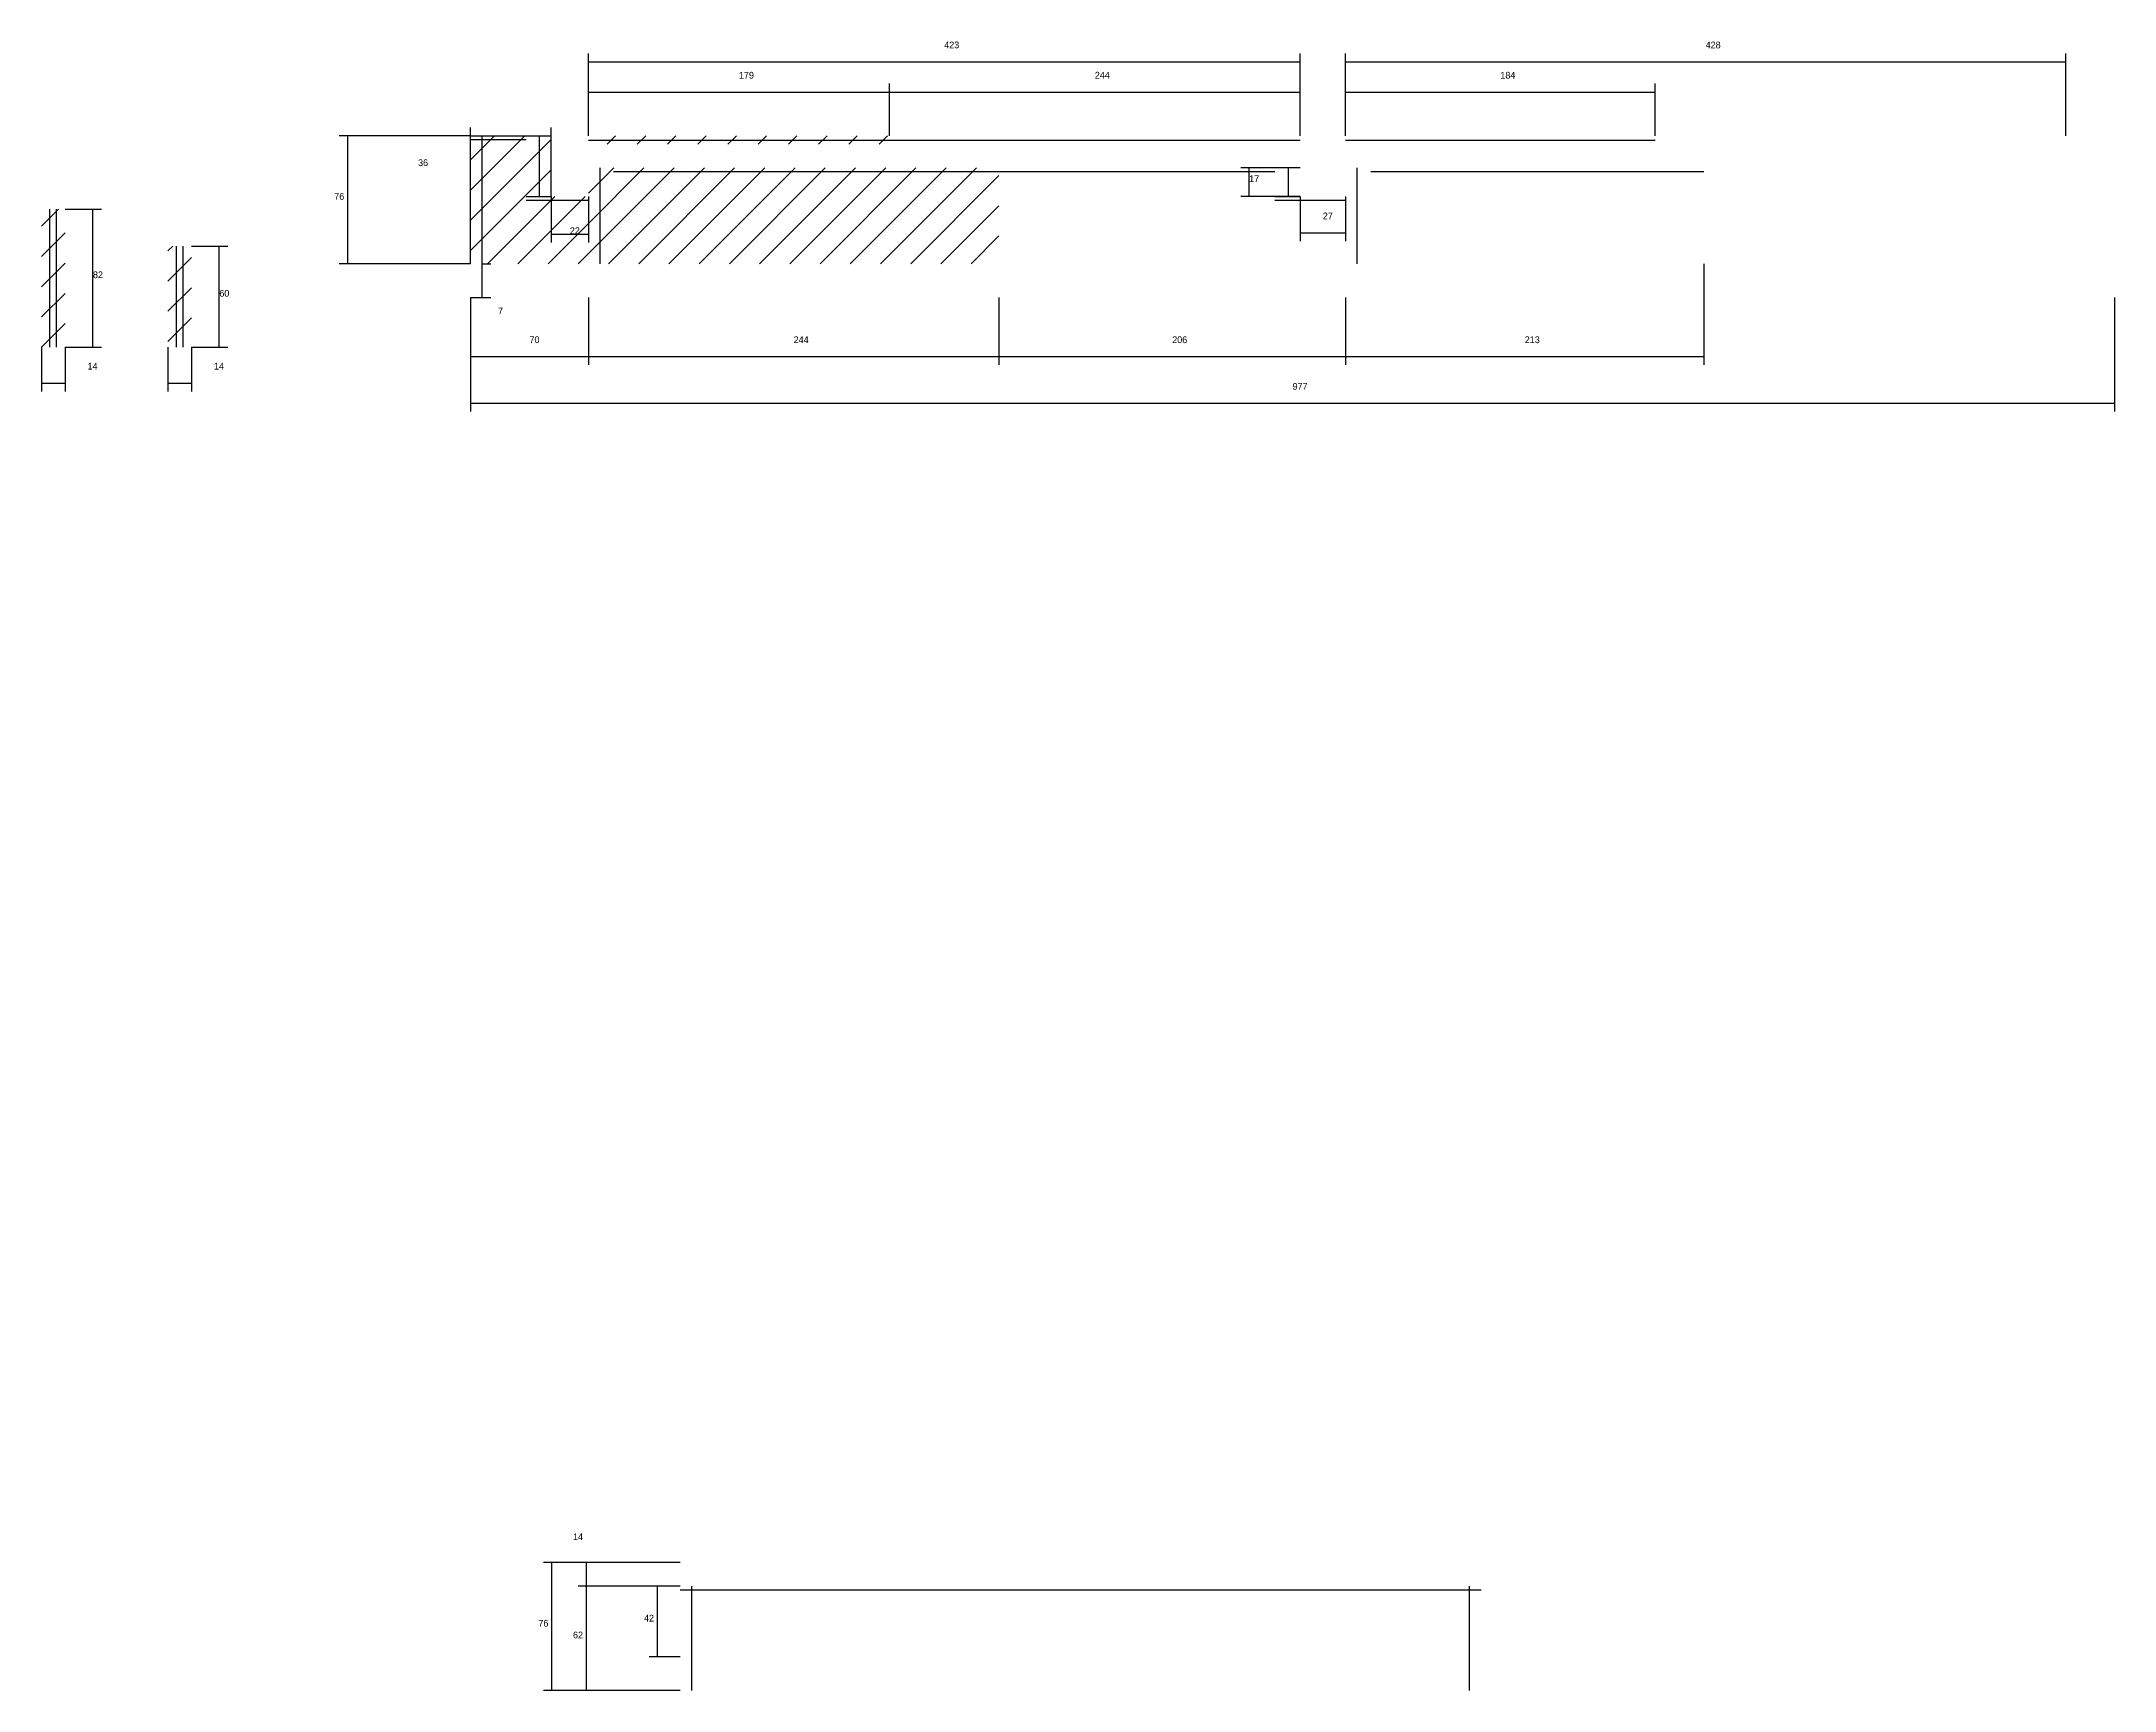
# Model space of a CAD drawing. Header units: metres. Extents: x -2848 to 21926, y -45195 to 1016.
# Drawn here: x -106 to 1126, y -45195 to -44215 of the extents above; entities that cross this region are included whole.
import ezdxf

# ---------------------------------------------------------------- set-up
doc = ezdxf.new("R2010")
doc.units = ezdxf.units.M
for name, color, linetype in [('COTA', 241, 'Continuous'), ('Hachura', 253, 'Continuous'), ('Painéis', 200, 'Continuous'), ('SARR_2.2x7', 40, 'Continuous'), ('SARR_EDITAR', 141, 'Continuous')]:
    doc.layers.add(name, color=color, linetype=linetype)

msp = doc.modelspace()

# ---------------------------------------------------------------- texts
at = {"layer": 'COTA'}
for s, p in [('423', (430.2, -44219.3)), ('428', (882.7, -44219.3)), ('179', (308.2, -44237.3)), ('244', (519.7, -44237.3)), ('184', (760.7, -44237.3)), ('36', (117.5, -44289.3)), ('17', (611.4, -44298.8)), ('76', (67.7, -44309.3)), ('22', (207.7, -44329.7)), ('27', (655.2, -44320.9)), ('82', (-75.7, -44355.9)), ('60', (-0.6, -44366.9)), ('7', (165, -44377.4)), ('70', (183.7, -44394.5)), ('244', (340.7, -44394.5)), ('206', (565.7, -44394.5)), ('213', (775.2, -44394.5)), ('14', (-78.9, -44410.2)), ('14', (-3.8, -44410.2)), ('977', (637.2, -44422.2)), ('14', (209.6, -45105.8)), ('42', (251.8, -45154.2)), ('76', (189, -45157.2)), ('62', (209.6, -45164.2))]:
    msp.add_text(s, height=4, dxfattribs=at).set_placement(p)

# ---------------------------------------------------------------- hatches: boundary and pattern name
at = {"layer": 'Hachura'}
h = msp.add_hatch(dxfattribs=at)
h.set_pattern_fill('ANSI31', scale=4)
h.paths.add_polyline_path([(148.7, -44271.3), (148.7, -44347.3), (218.7, -44347.3), (218.7, -44307.3), (196.7, -44307.3), (196.7, -44271.3)])
h = msp.add_hatch(dxfattribs=at)
h.set_pattern_fill('ANSI31', scale=4)
h.paths.add_polyline_path([(218.7, -44271.3), (218.7, -44276.3), (397.7, -44276.3), (397.7, -44271.3)])
h = msp.add_hatch(dxfattribs=at)
h.set_pattern_fill('ANSI31', scale=4)
h.paths.add_polyline_path([(462.7, -44347.3), (462.7, -44290.3), (218.7, -44290.3), (218.7, -44307.3), (218.7, -44347.3)])
h = msp.add_hatch(dxfattribs=at)
h.set_pattern_fill('ANSI31', scale=4)
h.paths.add_polyline_path([(-92.3, -44314.9), (-106.3, -44314.9), (-106.3, -44396.9), (-92.3, -44396.9)])
h = msp.add_hatch(dxfattribs=at)
h.set_pattern_fill('ANSI31', scale=4)
h.paths.add_polyline_path([(-17.1, -44336.9), (-31.1, -44336.9), (-31.1, -44396.9), (-17.1, -44396.9)])

# ---------------------------------------------------------------- linework, layer by layer
at = {"layer": 'COTA'}
for p, q in [((218.7, -44271.3), (218.7, -44222.3)), ((218.7, -44227.3), (641.7, -44227.3)), ((641.7, -44271.3), (641.7, -44222.3)), ((668.7, -44271.3), (668.7, -44222.3)), ((668.7, -44227.3), (1096.7, -44227.3)), ((1096.7, -44271.3), (1096.7, -44222.3)), ((218.7, -44271.3), (218.7, -44240.3)), ((397.7, -44271.3), (397.7, -44240.3)), ((397.7, -44271.3), (397.7, -44240.3)), ((641.7, -44271.3), (641.7, -44240.3)), ((668.7, -44271.3), (668.7, -44240.3)), ((852.7, -44271.3), (852.7, -44240.3)), ((218.7, -44245.3), (397.7, -44245.3)), ((397.7, -44245.3), (641.7, -44245.3)), ((668.7, -44245.3), (852.7, -44245.3)), ((148.7, -44271.3), (70.7, -44271.3)), ((75.7, -44347.3), (75.7, -44271.3)), ((148.7, -44271.3), (148.7, -44266.3)), ((148.7, -44271.3), (196.7, -44271.3)), ((196.7, -44307.3), (196.7, -44266.3)), ((641.7, -44290.3), (606.4, -44290.3)), ((611.4, -44307.3), (611.4, -44290.3)), ((-92.3, -44314.9), (-70.7, -44314.9)), ((-75.7, -44396.9), (-75.7, -44314.9)), ((196.7, -44307.3), (196.7, -44334.7)), ((218.7, -44307.3), (218.7, -44334.7)), ((641.7, -44307.3), (606.4, -44307.3)), ((641.7, -44307.3), (641.7, -44333.9)), ((668.7, -44307.3), (668.7, -44333.9)), ((-17.1, -44336.9), (4.4, -44336.9)), ((-0.6, -44396.9), (-0.6, -44336.9)), ((196.7, -44329.7), (218.7, -44329.7)), ((641.7, -44328.9), (668.7, -44328.9)), ((148.7, -44347.3), (70.7, -44347.3)), ((155.7, -44367.3), (155.7, -44347.3)), ((155.7, -44347.3), (160.7, -44347.3)), ((881.7, -44347.3), (881.7, -44407.5)), ((148.7, -44367.3), (148.7, -44407.5)), ((148.7, -44367.3), (148.7, -44435.2)), ((148.7, -44367.3), (160.7, -44367.3)), ((218.7, -44367.3), (218.7, -44407.5)), ((218.7, -44367.3), (218.7, -44407.5)), ((462.7, -44367.3), (462.7, -44407.5)), ((462.7, -44367.3), (462.7, -44407.5)), ((668.7, -44367.3), (668.7, -44407.5)), ((668.7, -44367.3), (668.7, -44407.5)), ((1125.7, -44367.3), (1125.7, -44435.2)), ((-106.3, -44396.9), (-106.3, -44423.2)), ((-92.3, -44396.9), (-70.7, -44396.9)), ((-92.3, -44396.9), (-92.3, -44423.2)), ((-31.1, -44396.9), (-31.1, -44423.2)), ((-17.1, -44396.9), (4.4, -44396.9)), ((-17.1, -44396.9), (-17.1, -44423.2)), ((148.7, -44402.5), (218.7, -44402.5)), ((218.7, -44402.5), (462.7, -44402.5)), ((462.7, -44402.5), (668.7, -44402.5)), ((668.7, -44402.5), (881.7, -44402.5)), ((-106.3, -44418.2), (-92.3, -44418.2)), ((-31.1, -44418.2), (-17.1, -44418.2)), ((148.7, -44430.2), (1125.7, -44430.2)), ((273.3, -45119.2), (192, -45119.2)), ((197, -45195.2), (197, -45119.2)), ((273.3, -45119.2), (212.6, -45119.2)), ((217.6, -45133.2), (217.6, -45119.2)), ((273.3, -45133.2), (212.6, -45133.2)), ((273.3, -45133.2), (212.6, -45133.2)), ((217.6, -45195.2), (217.6, -45133.2)), ((273.3, -45133.2), (254.8, -45133.2)), ((259.8, -45175.2), (259.8, -45133.2)), ((273.3, -45175.2), (254.8, -45175.2)), ((273.3, -45195.2), (192, -45195.2)), ((273.3, -45195.2), (212.6, -45195.2))]:
    msp.add_line(p, q, dxfattribs=at)
at = {"layer": 'Painéis'}
msp.add_lwpolyline([(148.7, -44347.3), (148.7, -44271.3), (196.7, -44271.3)], dxfattribs=at)
at = {"layer": 'SARR_2.2x7'}
for p, q in [((148.7, -44273.5), (181.7, -44273.5)), ((155.7, -44347.3), (155.7, -44271.3)), ((189.7, -44307.3), (189.7, -44271.3)), ((225.7, -44347.3), (225.7, -44290.3)), ((634.7, -44307.3), (634.7, -44290.3)), ((675.7, -44347.3), (675.7, -44290.3)), ((233.7, -44292.5), (462.7, -44292.5)), ((462.7, -44292.5), (626.7, -44292.5)), ((683.7, -44292.5), (881.7, -44292.5)), ((181.7, -44307.3), (196.7, -44307.3)), ((181.7, -44309.5), (218.7, -44309.5)), ((626.7, -44307.3), (641.7, -44307.3)), ((626.7, -44309.5), (668.7, -44309.5)), ((273.3, -45135.4), (517.3, -45135.4)), ((280.3, -45195.2), (280.3, -45133.2)), ((517.3, -45135.4), (749.3, -45135.4)), ((742.3, -45195.2), (742.3, -45133.2))]:
    msp.add_line(p, q, dxfattribs=at)
at = {"layer": 'SARR_EDITAR'}
for p, q in [((218.7, -44273.8), (397.7, -44273.8)), ((397.7, -44273.8), (641.7, -44273.8)), ((668.7, -44273.8), (852.7, -44273.8)), ((-101.3, -44396.9), (-101.3, -44314.9)), ((-97.3, -44396.9), (-97.3, -44314.9)), ((-26.1, -44396.9), (-26.1, -44336.9)), ((-22.1, -44396.9), (-22.1, -44336.9))]:
    msp.add_line(p, q, dxfattribs=at)

msp.set_redraw_order([(e.dxf.handle, doc.entitydb.next_handle()) for e in msp.query("TEXT MTEXT ATTDEF DIMENSION ARC_DIMENSION")])  # texts and dimensions are drawn at this point

doc.saveas('drawing.dxf')
